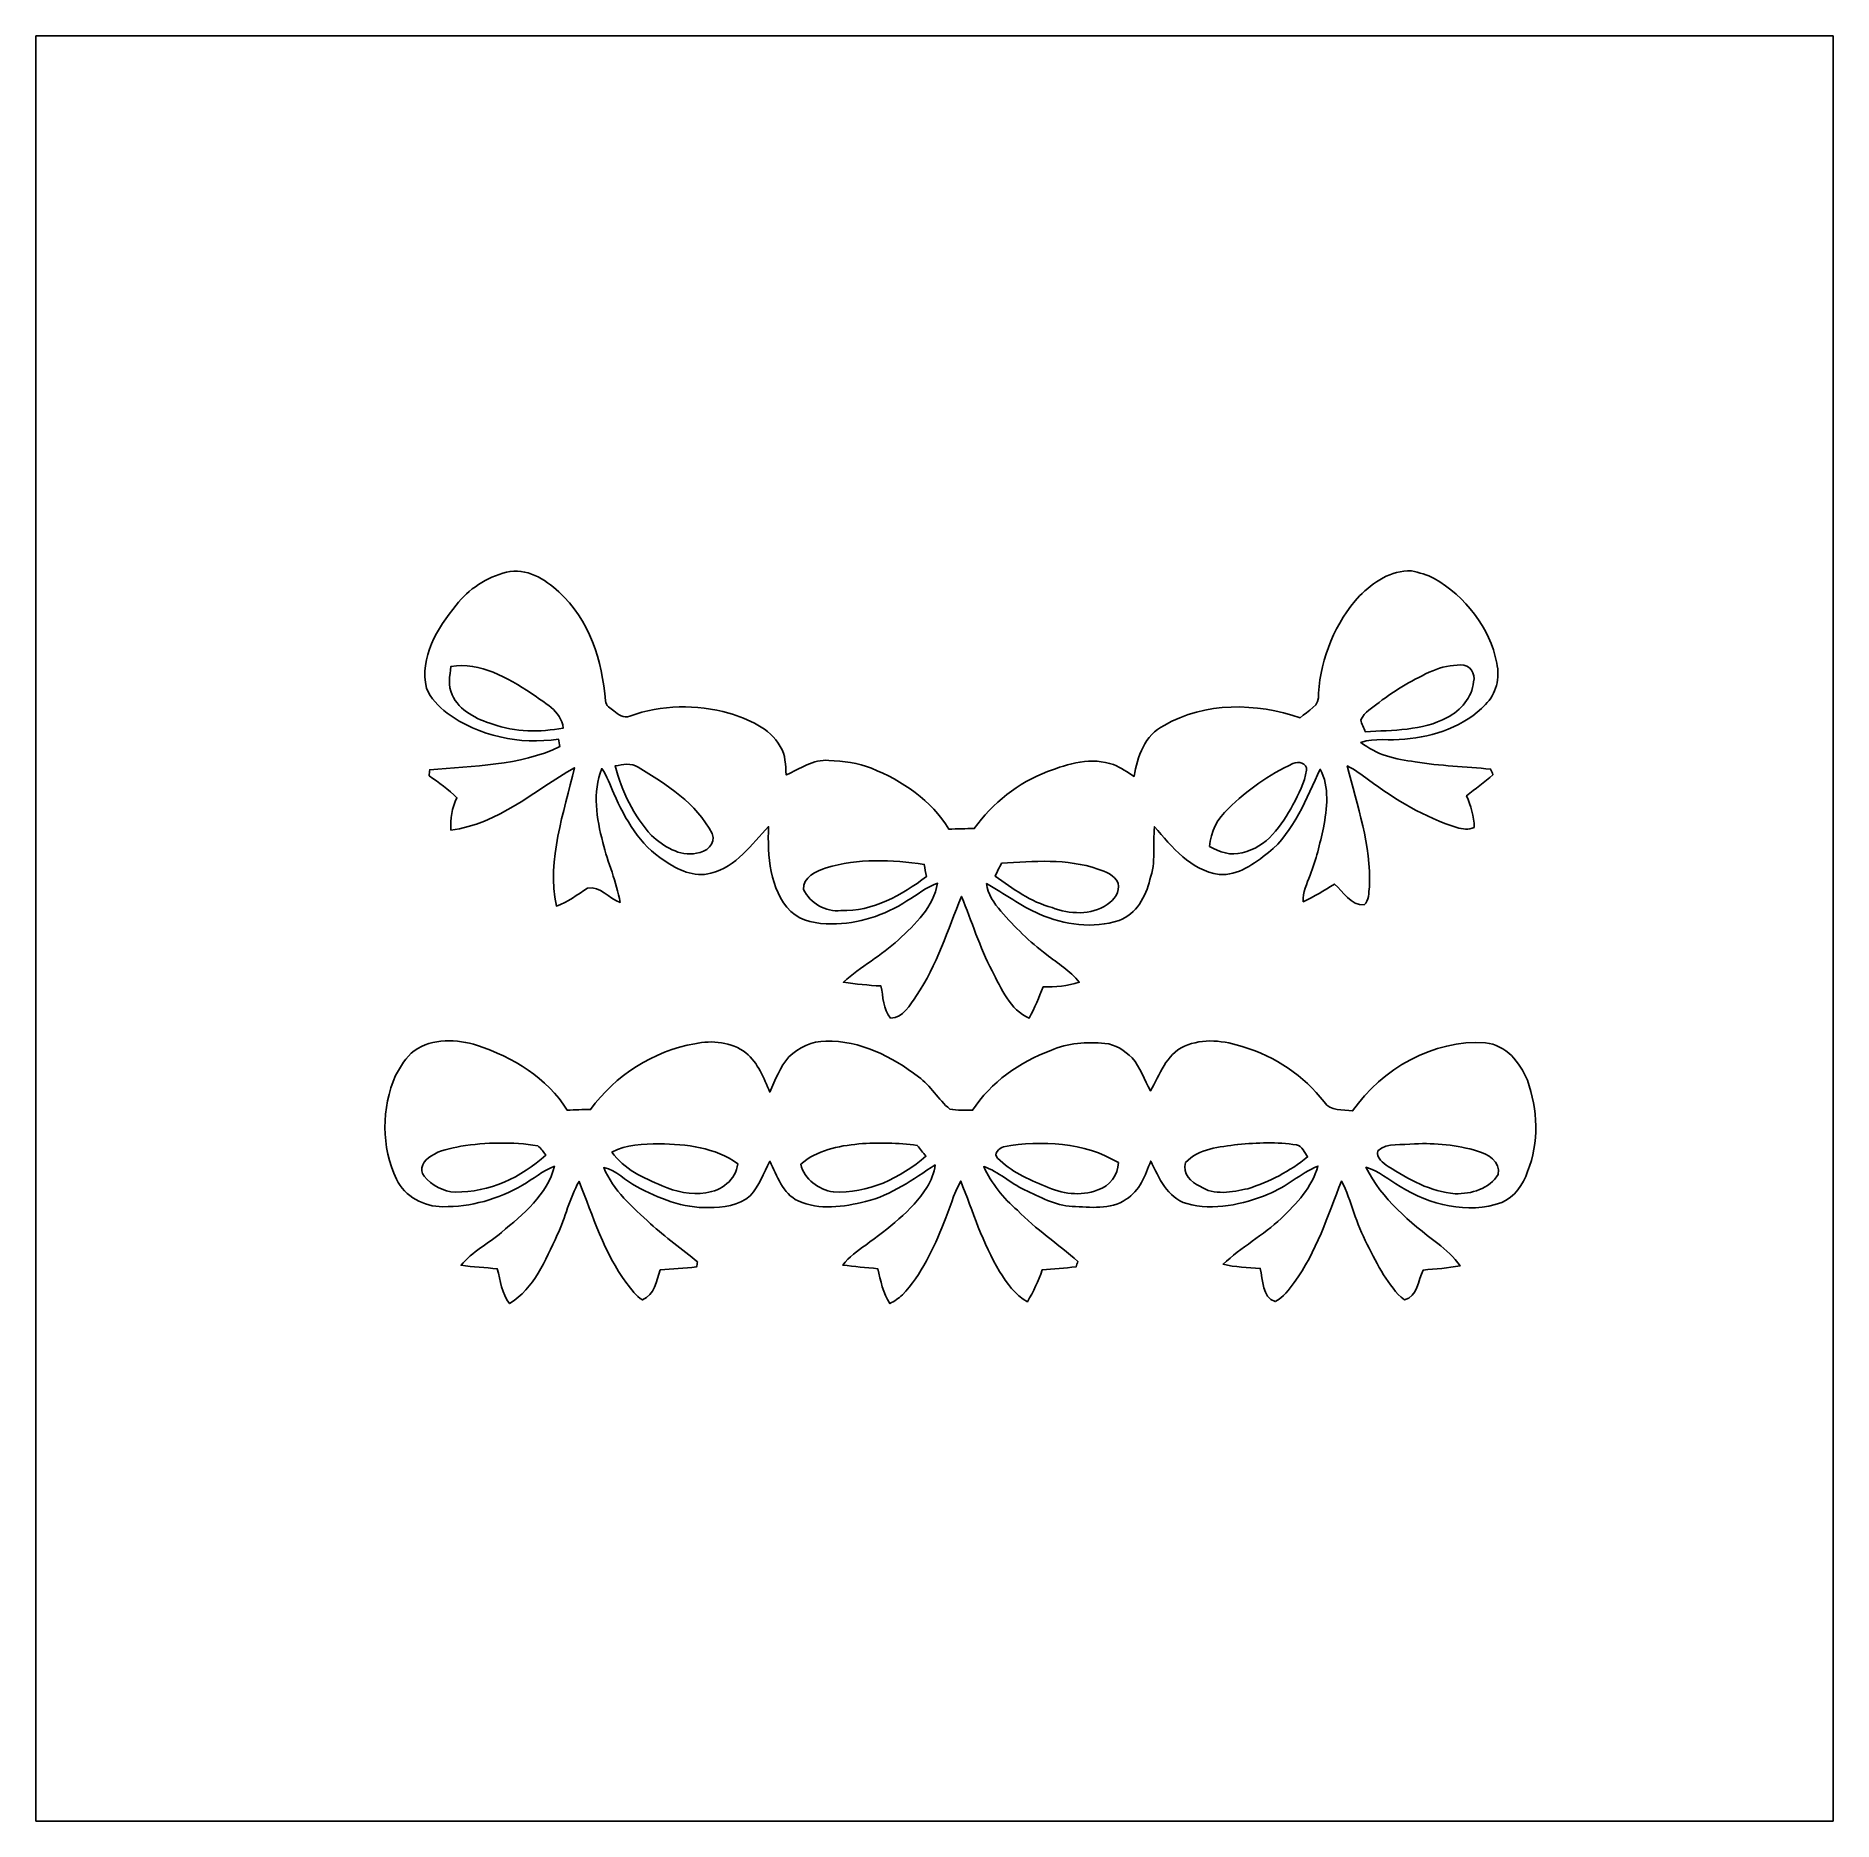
# Model space of a CAD drawing. Header units: centimetres. Extents: x -16.8 to 16.8, y -16.7 to 16.7.
import ezdxf

# ---------------------------------------------------------------- set-up
doc = ezdxf.new("R2010")
doc.units = ezdxf.units.CM
doc.header["$MEASUREMENT"] = 0
doc.layers.add('Layer 1', color=7, linetype='Continuous')

msp = doc.modelspace()

# ---------------------------------------------------------------- linework, layer by layer
at = {"layer": 'Layer 1', "color": 7}
for points, knots in [([(-16.77458, 16.66875), (-16.77458, 16.66875), (16.77458, 16.66875), (16.77458, 16.66875), (16.77458, 16.66875), (16.77458, 16.66875), (16.77458, -16.66875), (16.77458, -16.66875), (16.77458, -16.66875), (16.77458, -16.66875), (-16.77458, -16.66875), (-16.77458, -16.66875), (-16.77458, -16.66875), (-16.77458, -16.66875), (-16.77458, 16.66875), (-16.77458, 16.66875), (-16.77458, 16.66875), (-16.77458, 16.66875), (-16.77458, 16.66875), (-16.77458, 16.66875)], [0, 0, 0, 0, 0.16666667, 0.16666667, 0.16666667, 0.16666667, 0.33333333, 0.33333333, 0.33333333, 0.33333333, 0.5, 0.5, 0.5, 0.5, 0.66666667, 0.66666667, 0.66666667, 0.66666667, 1, 1, 1, 1]), ([(-7.99218, 6.65409), (-8.35907, 6.55532), (-8.70056, 6.34365), (-8.92881, 6.03673), (-8.92881, 6.03673), (-9.28053, 5.61234), (-9.61743, 5.06236), (-9.48267, 4.48628), (-9.48267, 4.48628), (-9.40717, 4.29824), (-9.25689, 4.14655), (-9.10026, 4.02167), (-9.10026, 4.02167), (-8.509, 3.59163), (-7.7403, 3.42547), (-7.02063, 3.5373), (-7.02063, 3.5373), (-7.01216, 3.49038), (-7.0037, 3.44311), (-6.99523, 3.39584), (-6.99523, 3.39584), (-7.753, 3.03318), (-8.60531, 3.03918), (-9.42305, 2.96369), (-9.42305, 2.96369), (-9.42693, 2.92629), (-9.43081, 2.8889), (-9.43434, 2.85115), (-9.43434, 2.85115), (-9.25301, 2.72591), (-9.07344, 2.59609), (-8.91575, 2.44087), (-8.91575, 2.44087), (-9.00853, 2.25319), (-9.04593, 2.04541), (-9.02829, 1.83656), (-9.02829, 1.83656), (-8.14458, 1.95263), (-7.46584, 2.57175), (-6.72324, 3.0032), (-6.72324, 3.0032), (-6.91056, 2.15653), (-7.24429, 1.30069), (-7.05767, 0.41945), (-7.05767, 0.41945), (-6.84424, 0.49248), (-6.66503, 0.63394), (-6.47735, 0.75459), (-6.47735, 0.75459), (-6.23993, 0.79904), (-6.08189, 0.55668), (-5.86987, 0.48648), (-5.86987, 0.48648), (-5.93161, 0.87242), (-6.1027, 1.22873), (-6.19125, 1.60761), (-6.19125, 1.60761), (-6.30802, 2.05423), (-6.38845, 2.54282), (-6.21136, 2.98556), (-6.21136, 2.98556), (-6.10976, 2.84445), (-6.05825, 2.67653), (-5.98488, 2.52024), (-5.98488, 2.52024), (-5.77462, 2.04082), (-5.50016, 1.55893), (-5.0479, 1.27), (-5.0479, 1.27), (-4.79531, 1.09855), (-4.48839, 0.94544), (-4.17442, 1.03188), (-4.17442, 1.03188), (-3.69993, 1.1497), (-3.41806, 1.57515), (-3.09704, 1.90394), (-3.09704, 1.90394), (-3.11961, 1.35925), (-3.08363, 0.73201), (-2.68358, 0.31679), (-2.68358, 0.31679), (-2.48073, 0.13159), (-2.18863, 0.08361), (-1.92264, 0.08855), (-1.92264, 0.08855), (-1.42346, 0.07867), (-0.93169, 0.24659), (-0.5147, 0.51576), (-0.5147, 0.51576), (-0.32456, 0.62548), (-0.15452, 0.77364), (0.05644, 0.84349), (0.05644, 0.84349), (-0.02187, 0.40887), (-0.35736, 0.07479), (-0.67239, -0.2099), (-0.67239, -0.2099), (-0.98813, -0.50835), (-1.38218, -0.70661), (-1.69898, -1.0033), (-1.69898, -1.0033), (-1.46791, -1.03611), (-1.23508, -1.06292), (-1.00154, -1.07244), (-1.00154, -1.07244), (-0.95497, -1.27529), (-0.96449, -1.51024), (-0.82091, -1.6764), (-0.82091, -1.6764), (-0.58385, -1.67499), (-0.45544, -1.42134), (-0.33761, -1.2513), (-0.33761, -1.2513), (0.04904, -0.68721), (0.24624, -0.02822), (0.50236, 0.59831), (0.50236, 0.59831), (0.69709, 0.13617), (0.84279, -0.34678), (1.07562, -0.79304), (1.07562, -0.79304), (1.24883, -1.11407), (1.40441, -1.52471), (1.76918, -1.67358), (1.76918, -1.67358), (1.87043, -1.48484), (1.9498, -1.28552), (2.02918, -1.08691), (2.02918, -1.08691), (2.25672, -1.10525), (2.48426, -1.0668), (2.70228, -1.00295), (2.70228, -1.00295), (2.53718, -0.78846), (2.29658, -0.65405), (2.09091, -0.48436), (2.09091, -0.48436), (1.77694, -0.24906), (1.49542, 0.02646), (1.2379, 0.32138), (1.2379, 0.32138), (1.11795, 0.47519), (0.98531, 0.63712), (0.97331, 0.84032), (0.97331, 0.84032), (1.30528, 0.6537), (1.60831, 0.41416), (1.96286, 0.26811), (1.96286, 0.26811), (2.42499, 0.07056), (2.95981, -0.01094), (3.44523, 0.14993), (3.44523, 0.14993), (3.76873, 0.26494), (3.94829, 0.59796), (4.02131, 0.91475), (4.02131, 0.91475), (4.13844, 1.23366), (4.07494, 1.57092), (4.10527, 1.90041), (4.10527, 1.90041), (4.43159, 1.52294), (4.78402, 1.08338), (5.31319, 1.01036), (5.31319, 1.01036), (5.67196, 0.97543), (5.96794, 1.21955), (6.23782, 1.41746), (6.23782, 1.41746), (6.72077, 1.81928), (6.93667, 2.42605), (7.20161, 2.97533), (7.20161, 2.97533), (7.37729, 2.63807), (7.3279, 2.24155), (7.26122, 1.88136), (7.26122, 1.88136), (7.19314, 1.58291), (7.12611, 1.28129), (7.01181, 0.99624), (7.01181, 0.99624), (6.95678, 0.83573), (6.86647, 0.67486), (6.88305, 0.49918), (6.88305, 0.49918), (7.08484, 0.59443), (7.27498, 0.71226), (7.46548, 0.82832), (7.46548, 0.82832), (7.63376, 0.69674), (7.77275, 0.42192), (8.01829, 0.44203), (8.01829, 0.44203), (8.11671, 0.52246), (8.10542, 0.66746), (8.11777, 0.77858), (8.11777, 0.77858), (8.1601, 1.5554), (7.88494, 2.29341), (7.70431, 3.03565), (7.70431, 3.03565), (7.84895, 2.96827), (7.97525, 2.87055), (8.10331, 2.77636), (8.10331, 2.77636), (8.60566, 2.40277), (9.15282, 2.0768), (9.75113, 1.88383), (9.75113, 1.88383), (9.8552, 1.85808), (9.97479, 1.83691), (10.07463, 1.88807), (10.07463, 1.88807), (10.07569, 2.09479), (10.00972, 2.29023), (9.93175, 2.47826), (9.93175, 2.47826), (10.09932, 2.60562), (10.26407, 2.7372), (10.42529, 2.87267), (10.42529, 2.87267), (10.41082, 2.90759), (10.39671, 2.94217), (10.3826, 2.97674), (10.3826, 2.97674), (9.912, 3.01766), (9.43927, 3.03601), (8.9729, 3.11468), (8.9729, 3.11468), (8.60989, 3.15136), (8.2483, 3.24732), (7.95584, 3.47557), (7.95584, 3.47557), (8.22078, 3.56411), (8.50477, 3.50344), (8.77817, 3.53695), (8.77817, 3.53695), (9.32956, 3.58422), (9.89259, 3.77296), (10.28382, 4.18077), (10.28382, 4.18077), (10.48738, 4.37727), (10.55899, 4.68313), (10.49655, 4.95582), (10.49655, 4.95582), (10.36637, 5.62434), (9.90847, 6.19866), (9.32674, 6.53768), (9.32674, 6.53768), (9.19656, 6.61035), (9.04804, 6.64669), (8.90411, 6.67738), (8.90411, 6.67738), (8.5217, 6.69749), (8.19326, 6.46783), (7.93574, 6.21101), (7.93574, 6.21101), (7.48171, 5.71641), (7.21325, 5.06095), (7.16809, 4.39244), (7.16809, 4.39244), (7.21148, 4.15219), (6.96524, 4.06929), (6.82837, 3.93594), (6.82837, 3.93594), (6.00816, 4.21217), (5.05107, 4.24074), (4.2866, 3.79024), (4.2866, 3.79024), (3.92783, 3.61738), (3.78319, 3.20957), (3.7271, 2.84092), (3.7271, 2.84092), (3.6008, 2.91712), (3.48192, 3.00814), (3.34363, 3.05964), (3.34363, 3.05964), (2.93899, 3.20781), (2.49379, 3.07904), (2.11067, 2.93053), (2.11067, 2.93053), (1.56034, 2.72274), (1.08409, 2.3435), (0.74119, 1.86655), (0.74119, 1.86655), (0.58314, 1.86478), (0.4251, 1.8602), (0.26741, 1.85526), (0.26741, 1.85526), (-0.0575, 2.39289), (-0.60078, 2.76225), (-1.17546, 2.99226), (-1.17546, 2.99226), (-1.42663, 3.09774), (-1.70286, 3.12561), (-1.97203, 3.13796), (-1.97203, 3.13796), (-2.26766, 3.16548), (-2.51143, 2.97921), (-2.76789, 2.86808), (-2.76789, 2.86808), (-2.78553, 3.04906), (-2.77495, 3.24238), (-2.88078, 3.40042), (-2.88078, 3.40042), (-3.0734, 3.75003), (-3.47945, 3.90596), (-3.83752, 4.02414), (-3.83752, 4.02414), (-4.44218, 4.19065), (-5.09905, 4.18077), (-5.69031, 3.96663), (-5.69031, 3.96663), (-5.80249, 3.91372), (-5.90303, 4.00121), (-5.98911, 4.06224), (-5.98911, 4.06224), (-6.05049, 4.11409), (-6.13869, 4.16172), (-6.14257, 4.25203), (-6.14257, 4.25203), (-6.19936, 4.99463), (-6.44666, 5.77286), (-7.01358, 6.28579), (-7.01358, 6.28579), (-7.27146, 6.52815), (-7.62353, 6.74194), (-7.99218, 6.65409), (-7.99218, 6.65409), (-7.99218, 6.65409), (-7.99218, 6.65409), (-7.99218, 6.65409)], [0, 0, 0, 0, 0.01190476, 0.01190476, 0.01190476, 0.01190476, 0.02380952, 0.02380952, 0.02380952, 0.02380952, 0.03571429, 0.03571429, 0.03571429, 0.03571429, 0.04761905, 0.04761905, 0.04761905, 0.04761905, 0.05952381, 0.05952381, 0.05952381, 0.05952381, 0.07142857, 0.07142857, 0.07142857, 0.07142857, 0.08333333, 0.08333333, 0.08333333, 0.08333333, 0.0952381, 0.0952381, 0.0952381, 0.0952381, 0.10714286, 0.10714286, 0.10714286, 0.10714286, 0.11904762, 0.11904762, 0.11904762, 0.11904762, 0.13095238, 0.13095238, 0.13095238, 0.13095238, 0.14285714, 0.14285714, 0.14285714, 0.14285714, 0.1547619, 0.1547619, 0.1547619, 0.1547619, 0.16666667, 0.16666667, 0.16666667, 0.16666667, 0.17857143, 0.17857143, 0.17857143, 0.17857143, 0.19047619, 0.19047619, 0.19047619, 0.19047619, 0.20238095, 0.20238095, 0.20238095, 0.20238095, 0.21428571, 0.21428571, 0.21428571, 0.21428571, 0.22619048, 0.22619048, 0.22619048, 0.22619048, 0.23809524, 0.23809524, 0.23809524, 0.23809524, 0.25, 0.25, 0.25, 0.25, 0.26190476, 0.26190476, 0.26190476, 0.26190476, 0.27380952, 0.27380952, 0.27380952, 0.27380952, 0.28571429, 0.28571429, 0.28571429, 0.28571429, 0.29761905, 0.29761905, 0.29761905, 0.29761905, 0.30952381, 0.30952381, 0.30952381, 0.30952381, 0.32142857, 0.32142857, 0.32142857, 0.32142857, 0.33333333, 0.33333333, 0.33333333, 0.33333333, 0.3452381, 0.3452381, 0.3452381, 0.3452381, 0.35714286, 0.35714286, 0.35714286, 0.35714286, 0.36904762, 0.36904762, 0.36904762, 0.36904762, 0.38095238, 0.38095238, 0.38095238, 0.38095238, 0.39285714, 0.39285714, 0.39285714, 0.39285714, 0.4047619, 0.4047619, 0.4047619, 0.4047619, 0.41666667, 0.41666667, 0.41666667, 0.41666667, 0.42857143, 0.42857143, 0.42857143, 0.42857143, 0.44047619, 0.44047619, 0.44047619, 0.44047619, 0.45238095, 0.45238095, 0.45238095, 0.45238095, 0.46428571, 0.46428571, 0.46428571, 0.46428571, 0.47619048, 0.47619048, 0.47619048, 0.47619048, 0.48809524, 0.48809524, 0.48809524, 0.48809524, 0.5, 0.5, 0.5, 0.5, 0.51190476, 0.51190476, 0.51190476, 0.51190476, 0.52380952, 0.52380952, 0.52380952, 0.52380952, 0.53571429, 0.53571429, 0.53571429, 0.53571429, 0.54761905, 0.54761905, 0.54761905, 0.54761905, 0.55952381, 0.55952381, 0.55952381, 0.55952381, 0.57142857, 0.57142857, 0.57142857, 0.57142857, 0.58333333, 0.58333333, 0.58333333, 0.58333333, 0.5952381, 0.5952381, 0.5952381, 0.5952381, 0.60714286, 0.60714286, 0.60714286, 0.60714286, 0.61904762, 0.61904762, 0.61904762, 0.61904762, 0.63095238, 0.63095238, 0.63095238, 0.63095238, 0.64285714, 0.64285714, 0.64285714, 0.64285714, 0.6547619, 0.6547619, 0.6547619, 0.6547619, 0.66666667, 0.66666667, 0.66666667, 0.66666667, 0.67857143, 0.67857143, 0.67857143, 0.67857143, 0.69047619, 0.69047619, 0.69047619, 0.69047619, 0.70238095, 0.70238095, 0.70238095, 0.70238095, 0.71428571, 0.71428571, 0.71428571, 0.71428571, 0.72619048, 0.72619048, 0.72619048, 0.72619048, 0.73809524, 0.73809524, 0.73809524, 0.73809524, 0.75, 0.75, 0.75, 0.75, 0.76190476, 0.76190476, 0.76190476, 0.76190476, 0.77380952, 0.77380952, 0.77380952, 0.77380952, 0.78571429, 0.78571429, 0.78571429, 0.78571429, 0.79761905, 0.79761905, 0.79761905, 0.79761905, 0.80952381, 0.80952381, 0.80952381, 0.80952381, 0.82142857, 0.82142857, 0.82142857, 0.82142857, 0.83333333, 0.83333333, 0.83333333, 0.83333333, 0.8452381, 0.8452381, 0.8452381, 0.8452381, 0.85714286, 0.85714286, 0.85714286, 0.85714286, 0.86904762, 0.86904762, 0.86904762, 0.86904762, 0.88095238, 0.88095238, 0.88095238, 0.88095238, 0.89285714, 0.89285714, 0.89285714, 0.89285714, 0.9047619, 0.9047619, 0.9047619, 0.9047619, 0.91666667, 0.91666667, 0.91666667, 0.91666667, 0.92857143, 0.92857143, 0.92857143, 0.92857143, 0.94047619, 0.94047619, 0.94047619, 0.94047619, 0.95238095, 0.95238095, 0.95238095, 0.95238095, 0.96428571, 0.96428571, 0.96428571, 0.96428571, 0.97619048, 0.97619048, 0.97619048, 0.97619048, 1, 1, 1, 1]), ([(-9.02758, 4.89303), (-8.47302, 4.98404), (-7.97419, 4.68171), (-7.53039, 4.3942), (-7.53039, 4.3942), (-7.29439, 4.22063), (-6.97265, 4.07176), (-6.92997, 3.74297), (-6.92997, 3.74297), (-7.36635, 3.6643), (-7.82708, 3.66077), (-8.24794, 3.81635), (-8.24794, 3.81635), (-8.54569, 3.91054), (-8.87413, 4.06365), (-9.00571, 4.36668), (-9.00571, 4.36668), (-9.08262, 4.53214), (-9.05087, 4.71911), (-9.02758, 4.89303)], [0, 0, 0, 0, 0.16666667, 0.16666667, 0.16666667, 0.16666667, 0.33333333, 0.33333333, 0.33333333, 0.33333333, 0.5, 0.5, 0.5, 0.5, 0.66666667, 0.66666667, 0.66666667, 0.66666667, 1, 1, 1, 1]), ([(9.30099, 4.81471), (9.46609, 4.88562), (9.64706, 4.91561), (9.82592, 4.92337), (9.82592, 4.92337), (9.98714, 4.93783), (10.11308, 4.75721), (10.0644, 4.60446), (10.0644, 4.60446), (10.03547, 4.31659), (9.82416, 4.06859), (9.57192, 3.93982), (9.57192, 3.93982), (9.10343, 3.68794), (8.55662, 3.70875), (8.04263, 3.67242), (8.04263, 3.67242), (8.01088, 3.74509), (7.97384, 3.81706), (7.96008, 3.89537), (7.96008, 3.89537), (8.02393, 4.04636), (8.18374, 4.12291), (8.30227, 4.22346), (8.30227, 4.22346), (8.60848, 4.46193), (8.94786, 4.6549), (9.30099, 4.81471)], [0, 0, 0, 0, 0.125, 0.125, 0.125, 0.125, 0.25, 0.25, 0.25, 0.25, 0.375, 0.375, 0.375, 0.375, 0.5, 0.5, 0.5, 0.5, 0.625, 0.625, 0.625, 0.625, 0.75, 0.75, 0.75, 0.75, 1, 1, 1, 1]), ([(-5.9623, 3.03848), (-5.81836, 3.0547), (-5.65961, 3.10586), (-5.53297, 3.01096), (-5.53297, 3.01096), (-5.00521, 2.68887), (-4.44112, 2.3428), (-4.15184, 1.77165), (-4.15184, 1.77165), (-4.06506, 1.58221), (-4.27073, 1.41676), (-4.44218, 1.40758), (-4.44218, 1.40758), (-4.76285, 1.3335), (-5.05566, 1.54093), (-5.28355, 1.73708), (-5.28355, 1.73708), (-5.61411, 2.10432), (-5.83812, 2.56152), (-5.9623, 3.03848)], [0, 0, 0, 0, 0.16666667, 0.16666667, 0.16666667, 0.16666667, 0.33333333, 0.33333333, 0.33333333, 0.33333333, 0.5, 0.5, 0.5, 0.5, 0.66666667, 0.66666667, 0.66666667, 0.66666667, 1, 1, 1, 1]), ([(6.69219, 3.07904), (6.78921, 3.13161), (6.95889, 3.08751), (6.94443, 2.95522), (6.94443, 2.95522), (6.90845, 2.7245), (6.79838, 2.51213), (6.69149, 2.30717), (6.69149, 2.30717), (6.48018, 1.92828), (6.20113, 1.51165), (5.74463, 1.41605), (5.74463, 1.41605), (5.53014, 1.34973), (5.32165, 1.43298), (5.13574, 1.53176), (5.13574, 1.53176), (5.15338, 1.80305), (5.28637, 2.05846), (5.48569, 2.23979), (5.48569, 2.23979), (5.83741, 2.58445), (6.24311, 2.87584), (6.69219, 3.07904)], [0, 0, 0, 0, 0.14285714, 0.14285714, 0.14285714, 0.14285714, 0.28571429, 0.28571429, 0.28571429, 0.28571429, 0.42857143, 0.42857143, 0.42857143, 0.42857143, 0.57142857, 0.57142857, 0.57142857, 0.57142857, 0.71428571, 0.71428571, 0.71428571, 0.71428571, 1, 1, 1, 1]), ([(-2.02036, 1.13348), (-1.43016, 1.30916), (-0.79551, 1.29117), (-0.19262, 1.19556), (-0.19262, 1.19556), (-0.17851, 1.12077), (-0.16404, 1.04563), (-0.15028, 0.97049), (-0.15028, 0.97049), (-0.61031, 0.62583), (-1.15253, 0.31256), (-1.7466, 0.33408), (-1.7466, 0.33408), (-2.03165, 0.30268), (-2.32375, 0.47378), (-2.44546, 0.72954), (-2.44546, 0.72954), (-2.4638, 0.95179), (-2.20028, 1.07879), (-2.02036, 1.13348)], [0, 0, 0, 0, 0.16666667, 0.16666667, 0.16666667, 0.16666667, 0.33333333, 0.33333333, 0.33333333, 0.33333333, 0.5, 0.5, 0.5, 0.5, 0.66666667, 0.66666667, 0.66666667, 0.66666667, 1, 1, 1, 1]), ([(1.25236, 1.22026), (1.85067, 1.25307), (2.47368, 1.31269), (3.05047, 1.10913), (3.05047, 1.10913), (3.19687, 1.06751), (3.35703, 0.99483), (3.42583, 0.84914), (3.42583, 0.84914), (3.47063, 0.6798), (3.35562, 0.53234), (3.22157, 0.45014), (3.22157, 0.45014), (2.92417, 0.23989), (2.51989, 0.26811), (2.19357, 0.39053), (2.19357, 0.39053), (1.79705, 0.49848), (1.45838, 0.73978), (1.13242, 0.98037), (1.13242, 0.98037), (1.17087, 1.06116), (1.21144, 1.14053), (1.25236, 1.22026)], [0, 0, 0, 0, 0.14285714, 0.14285714, 0.14285714, 0.14285714, 0.28571429, 0.28571429, 0.28571429, 0.28571429, 0.42857143, 0.42857143, 0.42857143, 0.42857143, 0.57142857, 0.57142857, 0.57142857, 0.57142857, 0.71428571, 0.71428571, 0.71428571, 0.71428571, 1, 1, 1, 1]), ([(-9.71233, -2.28424), (-9.86684, -2.40312), (-9.96915, -2.57598), (-10.06228, -2.74461), (-10.06228, -2.74461), (-10.3184, -3.35139), (-10.33639, -4.08376), (-10.04217, -4.68207), (-10.04217, -4.68207), (-9.88871, -5.00909), (-9.53241, -5.19677), (-9.17857, -5.19501), (-9.17857, -5.19501), (-8.65964, -5.20312), (-8.14211, -5.05601), (-7.69408, -4.79566), (-7.69408, -4.79566), (-7.493, -4.67854), (-7.31379, -4.52261), (-7.09471, -4.43865), (-7.09471, -4.43865), (-7.22418, -4.97134), (-7.68244, -5.3407), (-8.0839, -5.67443), (-8.0839, -5.67443), (-8.3252, -5.89033), (-8.63388, -6.03109), (-8.83673, -6.28862), (-8.83673, -6.28862), (-8.61342, -6.32319), (-8.38764, -6.33307), (-8.16257, -6.35388), (-8.16257, -6.35388), (-8.10401, -6.57507), (-8.08108, -6.82061), (-7.93186, -7.00511), (-7.93186, -7.00511), (-7.47289, -6.71759), (-7.26087, -6.19619), (-7.04321, -5.72382), (-7.04321, -5.72382), (-6.88728, -5.39856), (-6.81778, -5.03449), (-6.63504, -4.72264), (-6.63504, -4.72264), (-6.37575, -5.37245), (-6.17185, -6.05825), (-5.7464, -6.62693), (-5.7464, -6.62693), (-5.65432, -6.73382), (-5.57918, -6.86788), (-5.45042, -6.93667), (-5.45042, -6.93667), (-5.23311, -6.84001), (-5.18442, -6.57754), (-5.12128, -6.37575), (-5.12128, -6.37575), (-4.89585, -6.35988), (-4.66972, -6.34471), (-4.445, -6.31966), (-4.445, -6.31966), (-4.43936, -6.29603), (-4.42807, -6.24946), (-4.42242, -6.22618), (-4.42242, -6.22618), (-4.71699, -5.98981), (-5.01968, -5.76368), (-5.3026, -5.51356), (-5.3026, -5.51356), (-5.63421, -5.20136), (-5.99793, -4.89832), (-6.17573, -4.46476), (-6.17573, -4.46476), (-5.93408, -4.50638), (-5.77427, -4.71487), (-5.5626, -4.82036), (-5.5626, -4.82036), (-5.14703, -5.03731), (-4.69547, -5.2324), (-4.21534, -5.20841), (-4.21534, -5.20841), (-3.94688, -5.21899), (-3.65231, -5.16925), (-3.44135, -4.99075), (-3.44135, -4.99075), (-3.26602, -4.81189), (-3.19617, -4.56036), (-3.07128, -4.34799), (-3.07128, -4.34799), (-2.93758, -4.61574), (-2.83845, -4.95018), (-2.546, -5.08564), (-2.546, -5.08564), (-2.15265, -5.2645), (-1.69298, -5.20206), (-1.28764, -5.09764), (-1.28764, -5.09764), (-0.80398, -4.98299), (-0.39864, -4.6796), (0.01199, -4.41537), (0.01199, -4.41537), (-0.00388, -4.56565), (-0.06103, -4.70817), (-0.14111, -4.83517), (-0.14111, -4.83517), (-0.43004, -5.28038), (-0.8636, -5.60035), (-1.28376, -5.91185), (-1.28376, -5.91185), (-1.43545, -6.02544), (-1.6002, -6.12951), (-1.71274, -6.28544), (-1.71274, -6.28544), (-1.49578, -6.31543), (-1.27776, -6.33271), (-1.05939, -6.35353), (-1.05939, -6.35353), (-1.00683, -6.5786), (-0.96097, -6.80967), (-0.83114, -7.00546), (-0.83114, -7.00546), (-0.75071, -6.95678), (-0.66781, -6.90951), (-0.59937, -6.84354), (-0.59937, -6.84354), (-0.23918, -6.46254), (-0.01976, -5.97923), (0.17357, -5.49875), (0.17357, -5.49875), (0.28328, -5.23946), (0.35066, -4.96252), (0.49001, -4.71629), (0.49001, -4.71629), (0.71473, -5.28567), (0.89853, -5.87693), (1.21567, -6.40433), (1.21567, -6.40433), (1.34902, -6.62411), (1.50812, -6.84248), (1.73567, -6.97195), (1.73567, -6.97195), (1.84256, -6.78074), (1.94345, -6.58495), (2.00978, -6.3754), (2.00978, -6.3754), (2.22109, -6.35741), (2.43311, -6.34224), (2.64407, -6.3186), (2.64407, -6.3186), (2.65218, -6.29391), (2.66806, -6.24417), (2.67617, -6.21947), (2.67617, -6.21947), (2.30681, -5.89174), (1.89406, -5.61587), (1.54658, -5.26309), (1.54658, -5.26309), (1.28552, -5.03626), (1.0608, -4.7625), (0.91899, -4.44535), (0.91899, -4.44535), (1.20015, -4.53813), (1.41146, -4.75827), (1.67993, -4.87786), (1.67993, -4.87786), (1.96356, -5.01403), (2.24966, -5.17313), (2.5714, -5.18971), (2.5714, -5.18971), (2.90654, -5.20524), (3.28189, -5.2578), (3.57752, -5.05777), (3.57752, -5.05777), (3.83152, -4.90502), (3.93418, -4.60551), (4.03684, -4.34375), (4.03684, -4.34375), (4.18641, -4.65772), (4.34657, -5.02638), (4.70782, -5.13821), (4.70782, -5.13821), (5.21511, -5.27368), (5.75486, -5.1562), (6.23041, -4.96006), (6.23041, -4.96006), (6.56378, -4.83023), (6.82837, -4.57482), (7.15716, -4.43689), (7.15716, -4.43689), (7.04991, -4.832), (6.76099, -5.13927), (6.471, -5.41267), (6.471, -5.41267), (6.13763, -5.73193), (5.72276, -5.95277), (5.38762, -6.26851), (5.38762, -6.26851), (5.61305, -6.32848), (5.84835, -6.32636), (6.07977, -6.34894), (6.07977, -6.34894), (6.13833, -6.55814), (6.10764, -6.8901), (6.36199, -6.96701), (6.36199, -6.96701), (6.51369, -6.88869), (6.61529, -6.74335), (6.71407, -6.61), (6.71407, -6.61), (7.13281, -6.04414), (7.33884, -5.36328), (7.59742, -4.71805), (7.59742, -4.71805), (7.70396, -4.89973), (7.75547, -5.10505), (7.82814, -5.30154), (7.82814, -5.30154), (7.96502, -5.71218), (8.16681, -6.09706), (8.38517, -6.46959), (8.38517, -6.46959), (8.5023, -6.63116), (8.60425, -6.81849), (8.77217, -6.93455), (8.77217, -6.93455), (9.01559, -6.87458), (9.02899, -6.56802), (9.1246, -6.37752), (9.1246, -6.37752), (9.35426, -6.35882), (9.58497, -6.34083), (9.81251, -6.30026), (9.81251, -6.30026), (9.6968, -6.13869), (9.55181, -6.0004), (9.39341, -5.88151), (9.39341, -5.88151), (8.87554, -5.48605), (8.35096, -5.05601), (8.05462, -4.46017), (8.05462, -4.46017), (8.29134, -4.52755), (8.48184, -4.69547), (8.69174, -4.81718), (8.69174, -4.81718), (9.25019, -5.16643), (9.94727, -5.34035), (10.58898, -5.11881), (10.58898, -5.11881), (10.82675, -5.01015), (10.99361, -4.78472), (11.07228, -4.5399), (11.07228, -4.5399), (11.28748, -3.99591), (11.26384, -3.37961), (11.0677, -2.83422), (11.0677, -2.83422), (10.93152, -2.49943), (10.66906, -2.17382), (10.28453, -2.13431), (10.28453, -2.13431), (9.30769, -2.06975), (8.35695, -2.61796), (7.80486, -3.40572), (7.80486, -3.40572), (7.62247, -3.37538), (7.39069, -3.41701), (7.27498, -3.23921), (7.27498, -3.23921), (6.8961, -2.74849), (6.35917, -2.38689), (5.76509, -2.21227), (5.76509, -2.21227), (5.41549, -2.08986), (5.01086, -2.04541), (4.66443, -2.19781), (4.66443, -2.19781), (4.32047, -2.35232), (4.20687, -2.73403), (4.02943, -3.03213), (4.02943, -3.03213), (3.9183, -2.8254), (3.84492, -2.59503), (3.68794, -2.41582), (3.68794, -2.41582), (3.5493, -2.28071), (3.38138, -2.16359), (3.18241, -2.14489), (3.18241, -2.14489), (2.84233, -2.11808), (2.48603, -2.13678), (2.16994, -2.27683), (2.16994, -2.27683), (1.58574, -2.49167), (1.05516, -2.8702), (0.7112, -3.39478), (0.7112, -3.39478), (0.57044, -3.38208), (0.42545, -3.40501), (0.28716, -3.37185), (0.28716, -3.37185), (0.06667, -3.19793), (-0.06597, -2.93229), (-0.30092, -2.77072), (-0.30092, -2.77072), (-0.79128, -2.39113), (-1.39206, -2.08809), (-2.02741, -2.10502), (-2.02741, -2.10502), (-2.28847, -2.09515), (-2.53153, -2.22426), (-2.71921, -2.39536), (-2.71921, -2.39536), (-2.88502, -2.58621), (-2.9718, -2.82893), (-3.07446, -3.05611), (-3.07446, -3.05611), (-3.18488, -2.79047), (-3.29318, -2.51284), (-3.52002, -2.32093), (-3.52002, -2.32093), (-3.78954, -2.1209), (-4.15325, -2.08033), (-4.47463, -2.153), (-4.47463, -2.153), (-5.25216, -2.28635), (-5.95912, -2.74461), (-6.42161, -3.38173), (-6.42161, -3.38173), (-6.56696, -3.38173), (-6.71195, -3.38526), (-6.85694, -3.39337), (-6.85694, -3.39337), (-7.2323, -2.79153), (-7.87188, -2.40312), (-8.53228, -2.18405), (-8.53228, -2.18405), (-8.91505, -2.06269), (-9.37119, -2.04117), (-9.71233, -2.28424)], [0, 0, 0, 0, 0.01162791, 0.01162791, 0.01162791, 0.01162791, 0.02325581, 0.02325581, 0.02325581, 0.02325581, 0.03488372, 0.03488372, 0.03488372, 0.03488372, 0.04651163, 0.04651163, 0.04651163, 0.04651163, 0.05813953, 0.05813953, 0.05813953, 0.05813953, 0.06976744, 0.06976744, 0.06976744, 0.06976744, 0.08139535, 0.08139535, 0.08139535, 0.08139535, 0.09302326, 0.09302326, 0.09302326, 0.09302326, 0.10465116, 0.10465116, 0.10465116, 0.10465116, 0.11627907, 0.11627907, 0.11627907, 0.11627907, 0.12790698, 0.12790698, 0.12790698, 0.12790698, 0.13953488, 0.13953488, 0.13953488, 0.13953488, 0.15116279, 0.15116279, 0.15116279, 0.15116279, 0.1627907, 0.1627907, 0.1627907, 0.1627907, 0.1744186, 0.1744186, 0.1744186, 0.1744186, 0.18604651, 0.18604651, 0.18604651, 0.18604651, 0.19767442, 0.19767442, 0.19767442, 0.19767442, 0.20930233, 0.20930233, 0.20930233, 0.20930233, 0.22093023, 0.22093023, 0.22093023, 0.22093023, 0.23255814, 0.23255814, 0.23255814, 0.23255814, 0.24418605, 0.24418605, 0.24418605, 0.24418605, 0.25581395, 0.25581395, 0.25581395, 0.25581395, 0.26744186, 0.26744186, 0.26744186, 0.26744186, 0.27906977, 0.27906977, 0.27906977, 0.27906977, 0.29069767, 0.29069767, 0.29069767, 0.29069767, 0.30232558, 0.30232558, 0.30232558, 0.30232558, 0.31395349, 0.31395349, 0.31395349, 0.31395349, 0.3255814, 0.3255814, 0.3255814, 0.3255814, 0.3372093, 0.3372093, 0.3372093, 0.3372093, 0.34883721, 0.34883721, 0.34883721, 0.34883721, 0.36046512, 0.36046512, 0.36046512, 0.36046512, 0.37209302, 0.37209302, 0.37209302, 0.37209302, 0.38372093, 0.38372093, 0.38372093, 0.38372093, 0.39534884, 0.39534884, 0.39534884, 0.39534884, 0.40697674, 0.40697674, 0.40697674, 0.40697674, 0.41860465, 0.41860465, 0.41860465, 0.41860465, 0.43023256, 0.43023256, 0.43023256, 0.43023256, 0.44186047, 0.44186047, 0.44186047, 0.44186047, 0.45348837, 0.45348837, 0.45348837, 0.45348837, 0.46511628, 0.46511628, 0.46511628, 0.46511628, 0.47674419, 0.47674419, 0.47674419, 0.47674419, 0.48837209, 0.48837209, 0.48837209, 0.48837209, 0.5, 0.5, 0.5, 0.5, 0.51162791, 0.51162791, 0.51162791, 0.51162791, 0.52325581, 0.52325581, 0.52325581, 0.52325581, 0.53488372, 0.53488372, 0.53488372, 0.53488372, 0.54651163, 0.54651163, 0.54651163, 0.54651163, 0.55813953, 0.55813953, 0.55813953, 0.55813953, 0.56976744, 0.56976744, 0.56976744, 0.56976744, 0.58139535, 0.58139535, 0.58139535, 0.58139535, 0.59302326, 0.59302326, 0.59302326, 0.59302326, 0.60465116, 0.60465116, 0.60465116, 0.60465116, 0.61627907, 0.61627907, 0.61627907, 0.61627907, 0.62790698, 0.62790698, 0.62790698, 0.62790698, 0.63953488, 0.63953488, 0.63953488, 0.63953488, 0.65116279, 0.65116279, 0.65116279, 0.65116279, 0.6627907, 0.6627907, 0.6627907, 0.6627907, 0.6744186, 0.6744186, 0.6744186, 0.6744186, 0.68604651, 0.68604651, 0.68604651, 0.68604651, 0.69767442, 0.69767442, 0.69767442, 0.69767442, 0.70930233, 0.70930233, 0.70930233, 0.70930233, 0.72093023, 0.72093023, 0.72093023, 0.72093023, 0.73255814, 0.73255814, 0.73255814, 0.73255814, 0.74418605, 0.74418605, 0.74418605, 0.74418605, 0.75581395, 0.75581395, 0.75581395, 0.75581395, 0.76744186, 0.76744186, 0.76744186, 0.76744186, 0.77906977, 0.77906977, 0.77906977, 0.77906977, 0.79069767, 0.79069767, 0.79069767, 0.79069767, 0.80232558, 0.80232558, 0.80232558, 0.80232558, 0.81395349, 0.81395349, 0.81395349, 0.81395349, 0.8255814, 0.8255814, 0.8255814, 0.8255814, 0.8372093, 0.8372093, 0.8372093, 0.8372093, 0.84883721, 0.84883721, 0.84883721, 0.84883721, 0.86046512, 0.86046512, 0.86046512, 0.86046512, 0.87209302, 0.87209302, 0.87209302, 0.87209302, 0.88372093, 0.88372093, 0.88372093, 0.88372093, 0.89534884, 0.89534884, 0.89534884, 0.89534884, 0.90697674, 0.90697674, 0.90697674, 0.90697674, 0.91860465, 0.91860465, 0.91860465, 0.91860465, 0.93023256, 0.93023256, 0.93023256, 0.93023256, 0.94186047, 0.94186047, 0.94186047, 0.94186047, 0.95348837, 0.95348837, 0.95348837, 0.95348837, 0.96511628, 0.96511628, 0.96511628, 0.96511628, 0.97674419, 0.97674419, 0.97674419, 0.97674419, 1, 1, 1, 1]), ([(-8.84308, -4.06682), (-8.36859, -3.9945), (-7.88176, -3.98039), (-7.40763, -4.05871), (-7.40763, -4.05871), (-7.34624, -4.10598), (-7.3025, -4.17089), (-7.25452, -4.23051), (-7.25452, -4.23051), (-7.71454, -4.64644), (-8.31356, -4.93324), (-8.94362, -4.92196), (-8.94362, -4.92196), (-9.17222, -4.91807), (-9.38036, -4.79107), (-9.52959, -4.62527), (-9.52959, -4.62527), (-9.63083, -4.50144), (-9.53276, -4.30918), (-9.39976, -4.25379), (-9.39976, -4.25379), (-9.23784, -4.13385), (-9.03393, -4.10845), (-8.84308, -4.06682)], [0, 0, 0, 0, 0.14285714, 0.14285714, 0.14285714, 0.14285714, 0.28571429, 0.28571429, 0.28571429, 0.28571429, 0.42857143, 0.42857143, 0.42857143, 0.42857143, 0.57142857, 0.57142857, 0.57142857, 0.57142857, 0.71428571, 0.71428571, 0.71428571, 0.71428571, 1, 1, 1, 1]), ([(-6.02262, -4.17654), (-5.75451, -4.02449), (-5.43772, -4.02872), (-5.13786, -4.0199), (-5.13786, -4.0199), (-4.63233, -4.03049), (-4.09258, -4.08587), (-3.67277, -4.39455), (-3.67277, -4.39455), (-3.70417, -4.69759), (-3.98463, -4.89797), (-4.26685, -4.93501), (-4.26685, -4.93501), (-4.54589, -4.98263), (-4.83023, -4.9149), (-5.086, -4.80448), (-5.086, -4.80448), (-5.43137, -4.65949), (-5.80073, -4.49298), (-6.02262, -4.17654)], [0, 0, 0, 0, 0.16666667, 0.16666667, 0.16666667, 0.16666667, 0.33333333, 0.33333333, 0.33333333, 0.33333333, 0.5, 0.5, 0.5, 0.5, 0.66666667, 0.66666667, 0.66666667, 0.66666667, 1, 1, 1, 1]), ([(-1.41323, -4.02308), (-1.04951, -3.99486), (-0.68298, -4.00191), (-0.32103, -4.04989), (-0.32103, -4.04989), (-0.26917, -4.11868), (-0.21484, -4.18536), (-0.1591, -4.25168), (-0.1591, -4.25168), (-0.63712, -4.65914), (-1.24425, -4.9597), (-1.88666, -4.92019), (-1.88666, -4.92019), (-2.16429, -4.87786), (-2.42746, -4.68418), (-2.49802, -4.40302), (-2.49802, -4.40302), (-2.19851, -4.13949), (-1.79776, -4.06118), (-1.41323, -4.02308)], [0, 0, 0, 0, 0.16666667, 0.16666667, 0.16666667, 0.16666667, 0.33333333, 0.33333333, 0.33333333, 0.33333333, 0.5, 0.5, 0.5, 0.5, 0.66666667, 0.66666667, 0.66666667, 0.66666667, 1, 1, 1, 1]), ([(1.28693, -4.07494), (2.00589, -3.95182), (2.79329, -3.98851), (3.43288, -4.37303), (3.43288, -4.37303), (3.42724, -4.60516), (3.2699, -4.81401), (3.04976, -4.88209), (3.04976, -4.88209), (2.72768, -5.00803), (2.37031, -4.95406), (2.0641, -4.81365), (2.0641, -4.81365), (1.74907, -4.68101), (1.42205, -4.53743), (1.17863, -4.29048), (1.17863, -4.29048), (1.09149, -4.21217), (1.20544, -4.09998), (1.28693, -4.07494)], [0, 0, 0, 0, 0.16666667, 0.16666667, 0.16666667, 0.16666667, 0.33333333, 0.33333333, 0.33333333, 0.33333333, 0.5, 0.5, 0.5, 0.5, 0.66666667, 0.66666667, 0.66666667, 0.66666667, 1, 1, 1, 1]), ([(5.66173, -4.03331), (6.02474, -4.00262), (6.39445, -3.98357), (6.75605, -4.04107), (6.75605, -4.04107), (6.86788, -4.06047), (6.90704, -4.185), (6.96595, -4.26685), (6.96595, -4.26685), (6.63504, -4.53319), (6.25404, -4.73428), (5.84835, -4.85916), (5.84835, -4.85916), (5.55837, -4.92196), (5.22076, -4.99286), (4.95617, -4.81471), (4.95617, -4.81471), (4.78719, -4.74133), (4.62245, -4.57694), (4.68454, -4.37162), (4.68454, -4.37162), (4.93148, -4.10351), (5.32412, -4.07988), (5.66173, -4.03331)], [0, 0, 0, 0, 0.14285714, 0.14285714, 0.14285714, 0.14285714, 0.28571429, 0.28571429, 0.28571429, 0.28571429, 0.42857143, 0.42857143, 0.42857143, 0.42857143, 0.57142857, 0.57142857, 0.57142857, 0.57142857, 0.71428571, 0.71428571, 0.71428571, 0.71428571, 1, 1, 1, 1]), ([(8.95914, -4.02167), (9.3539, -4.00191), (9.75536, -4.04354), (10.13531, -4.15537), (10.13531, -4.15537), (10.3251, -4.21076), (10.57522, -4.34975), (10.52124, -4.5914), (10.52124, -4.5914), (10.36355, -4.86375), (10.01818, -4.96041), (9.72079, -4.953), (9.72079, -4.953), (9.26324, -4.91455), (8.84802, -4.68877), (8.47055, -4.44288), (8.47055, -4.44288), (8.37459, -4.37621), (8.24618, -4.28872), (8.27334, -4.1529), (8.27334, -4.1529), (8.45573, -3.98709), (8.73125, -4.05342), (8.95914, -4.02167)], [0, 0, 0, 0, 0.14285714, 0.14285714, 0.14285714, 0.14285714, 0.28571429, 0.28571429, 0.28571429, 0.28571429, 0.42857143, 0.42857143, 0.42857143, 0.42857143, 0.57142857, 0.57142857, 0.57142857, 0.57142857, 0.71428571, 0.71428571, 0.71428571, 0.71428571, 1, 1, 1, 1])]:
    msp.add_open_spline(points, degree=3, knots=knots, dxfattribs=at)
at = {"layer": 'Layer 1', "color": 252}
for points, knots in [([(-7.99218, 6.65409), (-7.62353, 6.74194), (-7.27146, 6.52815), (-7.01358, 6.28579), (-7.01358, 6.28579), (-6.44666, 5.77286), (-6.19936, 4.99463), (-6.14257, 4.25203), (-6.14257, 4.25203), (-6.13869, 4.16172), (-6.05049, 4.11409), (-5.98911, 4.06224), (-5.98911, 4.06224), (-5.90303, 4.00121), (-5.80249, 3.91372), (-5.69031, 3.96663), (-5.69031, 3.96663), (-5.09905, 4.18077), (-4.44218, 4.19065), (-3.83752, 4.02414), (-3.83752, 4.02414), (-3.47945, 3.90596), (-3.0734, 3.75003), (-2.88078, 3.40042), (-2.88078, 3.40042), (-2.77495, 3.24238), (-2.78553, 3.04906), (-2.76789, 2.86808), (-2.76789, 2.86808), (-2.51143, 2.97921), (-2.26766, 3.16548), (-1.97203, 3.13796), (-1.97203, 3.13796), (-1.70286, 3.12561), (-1.42663, 3.09774), (-1.17546, 2.99226), (-1.17546, 2.99226), (-0.60078, 2.76225), (-0.0575, 2.39289), (0.26741, 1.85526), (0.26741, 1.85526), (0.4251, 1.8602), (0.58314, 1.86478), (0.74119, 1.86655), (0.74119, 1.86655), (1.08409, 2.3435), (1.56034, 2.72274), (2.11067, 2.93053), (2.11067, 2.93053), (2.49379, 3.07904), (2.93899, 3.20781), (3.34363, 3.05964), (3.34363, 3.05964), (3.48192, 3.00814), (3.6008, 2.91712), (3.7271, 2.84092), (3.7271, 2.84092), (3.78319, 3.20957), (3.92783, 3.61738), (4.2866, 3.79024), (4.2866, 3.79024), (5.05107, 4.24074), (6.00816, 4.21217), (6.82837, 3.93594), (6.82837, 3.93594), (6.96524, 4.06929), (7.21148, 4.15219), (7.16809, 4.39244), (7.16809, 4.39244), (7.21325, 5.06095), (7.48171, 5.71641), (7.93574, 6.21101), (7.93574, 6.21101), (8.19326, 6.46783), (8.5217, 6.69749), (8.90411, 6.67738), (8.90411, 6.67738), (9.04804, 6.64669), (9.19656, 6.61035), (9.32674, 6.53768), (9.32674, 6.53768), (9.90847, 6.19866), (10.36637, 5.62434), (10.49655, 4.95582), (10.49655, 4.95582), (10.55899, 4.68313), (10.48738, 4.37727), (10.28382, 4.18077), (10.28382, 4.18077), (9.89259, 3.77296), (9.32956, 3.58422), (8.77817, 3.53695), (8.77817, 3.53695), (8.50477, 3.50344), (8.22078, 3.56411), (7.95584, 3.47557), (7.95584, 3.47557), (8.2483, 3.24732), (8.60989, 3.15136), (8.9729, 3.11468), (8.9729, 3.11468), (9.43927, 3.03601), (9.912, 3.01766), (10.3826, 2.97674), (10.3826, 2.97674), (10.39671, 2.94217), (10.41082, 2.90759), (10.42529, 2.87267), (10.42529, 2.87267), (10.26407, 2.7372), (10.09932, 2.60562), (9.93175, 2.47826), (9.93175, 2.47826), (10.00972, 2.29023), (10.07569, 2.09479), (10.07463, 1.88807), (10.07463, 1.88807), (9.97479, 1.83691), (9.8552, 1.85808), (9.75113, 1.88383), (9.75113, 1.88383), (9.15282, 2.0768), (8.60566, 2.40277), (8.10331, 2.77636), (8.10331, 2.77636), (7.97525, 2.87055), (7.84895, 2.96827), (7.70431, 3.03565), (7.70431, 3.03565), (7.88494, 2.29341), (8.1601, 1.5554), (8.11777, 0.77858), (8.11777, 0.77858), (8.10542, 0.66746), (8.11671, 0.52246), (8.01829, 0.44203), (8.01829, 0.44203), (7.77275, 0.42192), (7.63376, 0.69674), (7.46548, 0.82832), (7.46548, 0.82832), (7.27498, 0.71226), (7.08484, 0.59443), (6.88305, 0.49918), (6.88305, 0.49918), (6.86647, 0.67486), (6.95678, 0.83573), (7.01181, 0.99624), (7.01181, 0.99624), (7.12611, 1.28129), (7.19314, 1.58291), (7.26122, 1.88136), (7.26122, 1.88136), (7.3279, 2.24155), (7.37729, 2.63807), (7.20161, 2.97533), (7.20161, 2.97533), (6.93667, 2.42605), (6.72077, 1.81928), (6.23782, 1.41746), (6.23782, 1.41746), (5.96794, 1.21955), (5.67196, 0.97543), (5.31319, 1.01036), (5.31319, 1.01036), (4.78402, 1.08338), (4.43159, 1.52294), (4.10527, 1.90041), (4.10527, 1.90041), (4.07494, 1.57092), (4.13844, 1.23366), (4.02131, 0.91475), (4.02131, 0.91475), (3.94829, 0.59796), (3.76873, 0.26494), (3.44523, 0.14993), (3.44523, 0.14993), (2.95981, -0.01094), (2.42499, 0.07056), (1.96286, 0.26811), (1.96286, 0.26811), (1.60831, 0.41416), (1.30528, 0.6537), (0.97331, 0.84032), (0.97331, 0.84032), (0.98531, 0.63712), (1.11795, 0.47519), (1.2379, 0.32138), (1.2379, 0.32138), (1.49542, 0.02646), (1.77694, -0.24906), (2.09091, -0.48436), (2.09091, -0.48436), (2.29658, -0.65405), (2.53718, -0.78846), (2.70228, -1.00295), (2.70228, -1.00295), (2.48426, -1.0668), (2.25672, -1.10525), (2.02918, -1.08691), (2.02918, -1.08691), (1.9498, -1.28552), (1.87043, -1.48484), (1.76918, -1.67358), (1.76918, -1.67358), (1.40441, -1.52471), (1.24883, -1.11407), (1.07562, -0.79304), (1.07562, -0.79304), (0.84279, -0.34678), (0.69709, 0.13617), (0.50236, 0.59831), (0.50236, 0.59831), (0.24624, -0.02822), (0.04904, -0.68721), (-0.33761, -1.2513), (-0.33761, -1.2513), (-0.45544, -1.42134), (-0.58385, -1.67499), (-0.82091, -1.6764), (-0.82091, -1.6764), (-0.96449, -1.51024), (-0.95497, -1.27529), (-1.00154, -1.07244), (-1.00154, -1.07244), (-1.23508, -1.06292), (-1.46791, -1.03611), (-1.69898, -1.0033), (-1.69898, -1.0033), (-1.38218, -0.70661), (-0.98813, -0.50835), (-0.67239, -0.2099), (-0.67239, -0.2099), (-0.35736, 0.07479), (-0.02187, 0.40887), (0.05644, 0.84349), (0.05644, 0.84349), (-0.15452, 0.77364), (-0.32456, 0.62548), (-0.5147, 0.51576), (-0.5147, 0.51576), (-0.93169, 0.24659), (-1.42346, 0.07867), (-1.92264, 0.08855), (-1.92264, 0.08855), (-2.18863, 0.08361), (-2.48073, 0.13159), (-2.68358, 0.31679), (-2.68358, 0.31679), (-3.08363, 0.73201), (-3.11961, 1.35925), (-3.09704, 1.90394), (-3.09704, 1.90394), (-3.41806, 1.57515), (-3.69993, 1.1497), (-4.17442, 1.03188), (-4.17442, 1.03188), (-4.48839, 0.94544), (-4.79531, 1.09855), (-5.0479, 1.27), (-5.0479, 1.27), (-5.50016, 1.55893), (-5.77462, 2.04082), (-5.98488, 2.52024), (-5.98488, 2.52024), (-6.05825, 2.67653), (-6.10976, 2.84445), (-6.21136, 2.98556), (-6.21136, 2.98556), (-6.38845, 2.54282), (-6.30802, 2.05423), (-6.19125, 1.60761), (-6.19125, 1.60761), (-6.1027, 1.22873), (-5.93161, 0.87242), (-5.86987, 0.48648), (-5.86987, 0.48648), (-6.08189, 0.55668), (-6.23993, 0.79904), (-6.47735, 0.75459), (-6.47735, 0.75459), (-6.66503, 0.63394), (-6.84424, 0.49248), (-7.05767, 0.41945), (-7.05767, 0.41945), (-7.24429, 1.30069), (-6.91056, 2.15653), (-6.72324, 3.0032), (-6.72324, 3.0032), (-7.46584, 2.57175), (-8.14458, 1.95263), (-9.02829, 1.83656), (-9.02829, 1.83656), (-9.04593, 2.04541), (-9.00853, 2.25319), (-8.91575, 2.44087), (-8.91575, 2.44087), (-9.07344, 2.59609), (-9.25301, 2.72591), (-9.43434, 2.85115), (-9.43434, 2.85115), (-9.43081, 2.8889), (-9.42693, 2.92629), (-9.42305, 2.96369), (-9.42305, 2.96369), (-8.60531, 3.03918), (-7.753, 3.03318), (-6.99523, 3.39584), (-6.99523, 3.39584), (-7.0037, 3.44311), (-7.01216, 3.49038), (-7.02063, 3.5373), (-7.02063, 3.5373), (-7.7403, 3.42547), (-8.509, 3.59163), (-9.10026, 4.02167), (-9.10026, 4.02167), (-9.25689, 4.14655), (-9.40717, 4.29824), (-9.48267, 4.48628), (-9.48267, 4.48628), (-9.61743, 5.06236), (-9.28053, 5.61234), (-8.92881, 6.03673), (-8.92881, 6.03673), (-8.70056, 6.34365), (-8.35907, 6.55532), (-7.99218, 6.65409), (-7.99218, 6.65409), (-7.99218, 6.65409), (-7.99218, 6.65409), (-7.99218, 6.65409)], [0, 0, 0, 0, 0.01190476, 0.01190476, 0.01190476, 0.01190476, 0.02380952, 0.02380952, 0.02380952, 0.02380952, 0.03571429, 0.03571429, 0.03571429, 0.03571429, 0.04761905, 0.04761905, 0.04761905, 0.04761905, 0.05952381, 0.05952381, 0.05952381, 0.05952381, 0.07142857, 0.07142857, 0.07142857, 0.07142857, 0.08333333, 0.08333333, 0.08333333, 0.08333333, 0.0952381, 0.0952381, 0.0952381, 0.0952381, 0.10714286, 0.10714286, 0.10714286, 0.10714286, 0.11904762, 0.11904762, 0.11904762, 0.11904762, 0.13095238, 0.13095238, 0.13095238, 0.13095238, 0.14285714, 0.14285714, 0.14285714, 0.14285714, 0.1547619, 0.1547619, 0.1547619, 0.1547619, 0.16666667, 0.16666667, 0.16666667, 0.16666667, 0.17857143, 0.17857143, 0.17857143, 0.17857143, 0.19047619, 0.19047619, 0.19047619, 0.19047619, 0.20238095, 0.20238095, 0.20238095, 0.20238095, 0.21428571, 0.21428571, 0.21428571, 0.21428571, 0.22619048, 0.22619048, 0.22619048, 0.22619048, 0.23809524, 0.23809524, 0.23809524, 0.23809524, 0.25, 0.25, 0.25, 0.25, 0.26190476, 0.26190476, 0.26190476, 0.26190476, 0.27380952, 0.27380952, 0.27380952, 0.27380952, 0.28571429, 0.28571429, 0.28571429, 0.28571429, 0.29761905, 0.29761905, 0.29761905, 0.29761905, 0.30952381, 0.30952381, 0.30952381, 0.30952381, 0.32142857, 0.32142857, 0.32142857, 0.32142857, 0.33333333, 0.33333333, 0.33333333, 0.33333333, 0.3452381, 0.3452381, 0.3452381, 0.3452381, 0.35714286, 0.35714286, 0.35714286, 0.35714286, 0.36904762, 0.36904762, 0.36904762, 0.36904762, 0.38095238, 0.38095238, 0.38095238, 0.38095238, 0.39285714, 0.39285714, 0.39285714, 0.39285714, 0.4047619, 0.4047619, 0.4047619, 0.4047619, 0.41666667, 0.41666667, 0.41666667, 0.41666667, 0.42857143, 0.42857143, 0.42857143, 0.42857143, 0.44047619, 0.44047619, 0.44047619, 0.44047619, 0.45238095, 0.45238095, 0.45238095, 0.45238095, 0.46428571, 0.46428571, 0.46428571, 0.46428571, 0.47619048, 0.47619048, 0.47619048, 0.47619048, 0.48809524, 0.48809524, 0.48809524, 0.48809524, 0.5, 0.5, 0.5, 0.5, 0.51190476, 0.51190476, 0.51190476, 0.51190476, 0.52380952, 0.52380952, 0.52380952, 0.52380952, 0.53571429, 0.53571429, 0.53571429, 0.53571429, 0.54761905, 0.54761905, 0.54761905, 0.54761905, 0.55952381, 0.55952381, 0.55952381, 0.55952381, 0.57142857, 0.57142857, 0.57142857, 0.57142857, 0.58333333, 0.58333333, 0.58333333, 0.58333333, 0.5952381, 0.5952381, 0.5952381, 0.5952381, 0.60714286, 0.60714286, 0.60714286, 0.60714286, 0.61904762, 0.61904762, 0.61904762, 0.61904762, 0.63095238, 0.63095238, 0.63095238, 0.63095238, 0.64285714, 0.64285714, 0.64285714, 0.64285714, 0.6547619, 0.6547619, 0.6547619, 0.6547619, 0.66666667, 0.66666667, 0.66666667, 0.66666667, 0.67857143, 0.67857143, 0.67857143, 0.67857143, 0.69047619, 0.69047619, 0.69047619, 0.69047619, 0.70238095, 0.70238095, 0.70238095, 0.70238095, 0.71428571, 0.71428571, 0.71428571, 0.71428571, 0.72619048, 0.72619048, 0.72619048, 0.72619048, 0.73809524, 0.73809524, 0.73809524, 0.73809524, 0.75, 0.75, 0.75, 0.75, 0.76190476, 0.76190476, 0.76190476, 0.76190476, 0.77380952, 0.77380952, 0.77380952, 0.77380952, 0.78571429, 0.78571429, 0.78571429, 0.78571429, 0.79761905, 0.79761905, 0.79761905, 0.79761905, 0.80952381, 0.80952381, 0.80952381, 0.80952381, 0.82142857, 0.82142857, 0.82142857, 0.82142857, 0.83333333, 0.83333333, 0.83333333, 0.83333333, 0.8452381, 0.8452381, 0.8452381, 0.8452381, 0.85714286, 0.85714286, 0.85714286, 0.85714286, 0.86904762, 0.86904762, 0.86904762, 0.86904762, 0.88095238, 0.88095238, 0.88095238, 0.88095238, 0.89285714, 0.89285714, 0.89285714, 0.89285714, 0.9047619, 0.9047619, 0.9047619, 0.9047619, 0.91666667, 0.91666667, 0.91666667, 0.91666667, 0.92857143, 0.92857143, 0.92857143, 0.92857143, 0.94047619, 0.94047619, 0.94047619, 0.94047619, 0.95238095, 0.95238095, 0.95238095, 0.95238095, 0.96428571, 0.96428571, 0.96428571, 0.96428571, 0.97619048, 0.97619048, 0.97619048, 0.97619048, 1, 1, 1, 1]), ([(-9.02758, 4.89303), (-9.05087, 4.71911), (-9.08262, 4.53214), (-9.00571, 4.36668), (-9.00571, 4.36668), (-8.87413, 4.06365), (-8.54569, 3.91054), (-8.24794, 3.81635), (-8.24794, 3.81635), (-7.82708, 3.66077), (-7.36635, 3.6643), (-6.92997, 3.74297), (-6.92997, 3.74297), (-6.97265, 4.07176), (-7.29439, 4.22063), (-7.53039, 4.3942), (-7.53039, 4.3942), (-7.97419, 4.68171), (-8.47302, 4.98404), (-9.02758, 4.89303), (-9.02758, 4.89303), (-9.02758, 4.89303), (-9.02758, 4.89303), (-9.02758, 4.89303)], [0, 0, 0, 0, 0.14285714, 0.14285714, 0.14285714, 0.14285714, 0.28571429, 0.28571429, 0.28571429, 0.28571429, 0.42857143, 0.42857143, 0.42857143, 0.42857143, 0.57142857, 0.57142857, 0.57142857, 0.57142857, 0.71428571, 0.71428571, 0.71428571, 0.71428571, 1, 1, 1, 1]), ([(9.30099, 4.81471), (8.94786, 4.6549), (8.60848, 4.46193), (8.30227, 4.22346), (8.30227, 4.22346), (8.18374, 4.12291), (8.02393, 4.04636), (7.96008, 3.89537), (7.96008, 3.89537), (7.97384, 3.81706), (8.01088, 3.74509), (8.04263, 3.67242), (8.04263, 3.67242), (8.55662, 3.70875), (9.10343, 3.68794), (9.57192, 3.93982), (9.57192, 3.93982), (9.82416, 4.06859), (10.03547, 4.31659), (10.0644, 4.60446), (10.0644, 4.60446), (10.11308, 4.75721), (9.98714, 4.93783), (9.82592, 4.92337), (9.82592, 4.92337), (9.64706, 4.91561), (9.46609, 4.88562), (9.30099, 4.81471), (9.30099, 4.81471), (9.30099, 4.81471), (9.30099, 4.81471), (9.30099, 4.81471)], [0, 0, 0, 0, 0.11111111, 0.11111111, 0.11111111, 0.11111111, 0.22222222, 0.22222222, 0.22222222, 0.22222222, 0.33333333, 0.33333333, 0.33333333, 0.33333333, 0.44444444, 0.44444444, 0.44444444, 0.44444444, 0.55555556, 0.55555556, 0.55555556, 0.55555556, 0.66666667, 0.66666667, 0.66666667, 0.66666667, 0.77777778, 0.77777778, 0.77777778, 0.77777778, 1, 1, 1, 1]), ([(-5.9623, 3.03848), (-5.83812, 2.56152), (-5.61411, 2.10432), (-5.28355, 1.73708), (-5.28355, 1.73708), (-5.05566, 1.54093), (-4.76285, 1.3335), (-4.44218, 1.40758), (-4.44218, 1.40758), (-4.27073, 1.41676), (-4.06506, 1.58221), (-4.15184, 1.77165), (-4.15184, 1.77165), (-4.44112, 2.3428), (-5.00521, 2.68887), (-5.53297, 3.01096), (-5.53297, 3.01096), (-5.65961, 3.10586), (-5.81836, 3.0547), (-5.9623, 3.03848), (-5.9623, 3.03848), (-5.9623, 3.03848), (-5.9623, 3.03848), (-5.9623, 3.03848)], [0, 0, 0, 0, 0.14285714, 0.14285714, 0.14285714, 0.14285714, 0.28571429, 0.28571429, 0.28571429, 0.28571429, 0.42857143, 0.42857143, 0.42857143, 0.42857143, 0.57142857, 0.57142857, 0.57142857, 0.57142857, 0.71428571, 0.71428571, 0.71428571, 0.71428571, 1, 1, 1, 1]), ([(6.69219, 3.07904), (6.24311, 2.87584), (5.83741, 2.58445), (5.48569, 2.23979), (5.48569, 2.23979), (5.28637, 2.05846), (5.15338, 1.80305), (5.13574, 1.53176), (5.13574, 1.53176), (5.32165, 1.43298), (5.53014, 1.34973), (5.74463, 1.41605), (5.74463, 1.41605), (6.20113, 1.51165), (6.48018, 1.92828), (6.69149, 2.30717), (6.69149, 2.30717), (6.79838, 2.51213), (6.90845, 2.7245), (6.94443, 2.95522), (6.94443, 2.95522), (6.95889, 3.08751), (6.78921, 3.13161), (6.69219, 3.07904), (6.69219, 3.07904), (6.69219, 3.07904), (6.69219, 3.07904), (6.69219, 3.07904)], [0, 0, 0, 0, 0.125, 0.125, 0.125, 0.125, 0.25, 0.25, 0.25, 0.25, 0.375, 0.375, 0.375, 0.375, 0.5, 0.5, 0.5, 0.5, 0.625, 0.625, 0.625, 0.625, 0.75, 0.75, 0.75, 0.75, 1, 1, 1, 1]), ([(-2.02036, 1.13348), (-2.20028, 1.07879), (-2.4638, 0.95179), (-2.44546, 0.72954), (-2.44546, 0.72954), (-2.32375, 0.47378), (-2.03165, 0.30268), (-1.7466, 0.33408), (-1.7466, 0.33408), (-1.15253, 0.31256), (-0.61031, 0.62583), (-0.15028, 0.97049), (-0.15028, 0.97049), (-0.16404, 1.04563), (-0.17851, 1.12077), (-0.19262, 1.19556), (-0.19262, 1.19556), (-0.79551, 1.29117), (-1.43016, 1.30916), (-2.02036, 1.13348), (-2.02036, 1.13348), (-2.02036, 1.13348), (-2.02036, 1.13348), (-2.02036, 1.13348)], [0, 0, 0, 0, 0.14285714, 0.14285714, 0.14285714, 0.14285714, 0.28571429, 0.28571429, 0.28571429, 0.28571429, 0.42857143, 0.42857143, 0.42857143, 0.42857143, 0.57142857, 0.57142857, 0.57142857, 0.57142857, 0.71428571, 0.71428571, 0.71428571, 0.71428571, 1, 1, 1, 1]), ([(1.25236, 1.22026), (1.21144, 1.14053), (1.17087, 1.06116), (1.13242, 0.98037), (1.13242, 0.98037), (1.45838, 0.73978), (1.79705, 0.49848), (2.19357, 0.39053), (2.19357, 0.39053), (2.51989, 0.26811), (2.92417, 0.23989), (3.22157, 0.45014), (3.22157, 0.45014), (3.35562, 0.53234), (3.47063, 0.6798), (3.42583, 0.84914), (3.42583, 0.84914), (3.35703, 0.99483), (3.19687, 1.06751), (3.05047, 1.10913), (3.05047, 1.10913), (2.47368, 1.31269), (1.85067, 1.25307), (1.25236, 1.22026)], [0, 0, 0, 0, 0.14285714, 0.14285714, 0.14285714, 0.14285714, 0.28571429, 0.28571429, 0.28571429, 0.28571429, 0.42857143, 0.42857143, 0.42857143, 0.42857143, 0.57142857, 0.57142857, 0.57142857, 0.57142857, 0.71428571, 0.71428571, 0.71428571, 0.71428571, 1, 1, 1, 1]), ([(-9.71233, -2.28424), (-9.37119, -2.04117), (-8.91505, -2.06269), (-8.53228, -2.18405), (-8.53228, -2.18405), (-7.87188, -2.40312), (-7.2323, -2.79153), (-6.85694, -3.39337), (-6.85694, -3.39337), (-6.71195, -3.38526), (-6.56696, -3.38173), (-6.42161, -3.38173), (-6.42161, -3.38173), (-5.95912, -2.74461), (-5.25216, -2.28635), (-4.47463, -2.153), (-4.47463, -2.153), (-4.15325, -2.08033), (-3.78954, -2.1209), (-3.52002, -2.32093), (-3.52002, -2.32093), (-3.29318, -2.51284), (-3.18488, -2.79047), (-3.07446, -3.05611), (-3.07446, -3.05611), (-2.9718, -2.82893), (-2.88502, -2.58621), (-2.71921, -2.39536), (-2.71921, -2.39536), (-2.53153, -2.22426), (-2.28847, -2.09515), (-2.02741, -2.10502), (-2.02741, -2.10502), (-1.39206, -2.08809), (-0.79128, -2.39113), (-0.30092, -2.77072), (-0.30092, -2.77072), (-0.06597, -2.93229), (0.06667, -3.19793), (0.28716, -3.37185), (0.28716, -3.37185), (0.42545, -3.40501), (0.57044, -3.38208), (0.7112, -3.39478), (0.7112, -3.39478), (1.05516, -2.8702), (1.58574, -2.49167), (2.16994, -2.27683), (2.16994, -2.27683), (2.48603, -2.13678), (2.84233, -2.11808), (3.18241, -2.14489), (3.18241, -2.14489), (3.38138, -2.16359), (3.5493, -2.28071), (3.68794, -2.41582), (3.68794, -2.41582), (3.84492, -2.59503), (3.9183, -2.8254), (4.02943, -3.03213), (4.02943, -3.03213), (4.20687, -2.73403), (4.32047, -2.35232), (4.66443, -2.19781), (4.66443, -2.19781), (5.01086, -2.04541), (5.41549, -2.08986), (5.76509, -2.21227), (5.76509, -2.21227), (6.35917, -2.38689), (6.8961, -2.74849), (7.27498, -3.23921), (7.27498, -3.23921), (7.39069, -3.41701), (7.62247, -3.37538), (7.80486, -3.40572), (7.80486, -3.40572), (8.35695, -2.61796), (9.30769, -2.06975), (10.28453, -2.13431), (10.28453, -2.13431), (10.66906, -2.17382), (10.93152, -2.49943), (11.0677, -2.83422), (11.0677, -2.83422), (11.26384, -3.37961), (11.28748, -3.99591), (11.07228, -4.5399), (11.07228, -4.5399), (10.99361, -4.78472), (10.82675, -5.01015), (10.58898, -5.11881), (10.58898, -5.11881), (9.94727, -5.34035), (9.25019, -5.16643), (8.69174, -4.81718), (8.69174, -4.81718), (8.48184, -4.69547), (8.29134, -4.52755), (8.05462, -4.46017), (8.05462, -4.46017), (8.35096, -5.05601), (8.87554, -5.48605), (9.39341, -5.88151), (9.39341, -5.88151), (9.55181, -6.0004), (9.6968, -6.13869), (9.81251, -6.30026), (9.81251, -6.30026), (9.58497, -6.34083), (9.35426, -6.35882), (9.1246, -6.37752), (9.1246, -6.37752), (9.02899, -6.56802), (9.01559, -6.87458), (8.77217, -6.93455), (8.77217, -6.93455), (8.60425, -6.81849), (8.5023, -6.63116), (8.38517, -6.46959), (8.38517, -6.46959), (8.16681, -6.09706), (7.96502, -5.71218), (7.82814, -5.30154), (7.82814, -5.30154), (7.75547, -5.10505), (7.70396, -4.89973), (7.59742, -4.71805), (7.59742, -4.71805), (7.33884, -5.36328), (7.13281, -6.04414), (6.71407, -6.61), (6.71407, -6.61), (6.61529, -6.74335), (6.51369, -6.88869), (6.36199, -6.96701), (6.36199, -6.96701), (6.10764, -6.8901), (6.13833, -6.55814), (6.07977, -6.34894), (6.07977, -6.34894), (5.84835, -6.32636), (5.61305, -6.32848), (5.38762, -6.26851), (5.38762, -6.26851), (5.72276, -5.95277), (6.13763, -5.73193), (6.471, -5.41267), (6.471, -5.41267), (6.76099, -5.13927), (7.04991, -4.832), (7.15716, -4.43689), (7.15716, -4.43689), (6.82837, -4.57482), (6.56378, -4.83023), (6.23041, -4.96006), (6.23041, -4.96006), (5.75486, -5.1562), (5.21511, -5.27368), (4.70782, -5.13821), (4.70782, -5.13821), (4.34657, -5.02638), (4.18641, -4.65772), (4.03684, -4.34375), (4.03684, -4.34375), (3.93418, -4.60551), (3.83152, -4.90502), (3.57752, -5.05777), (3.57752, -5.05777), (3.28189, -5.2578), (2.90654, -5.20524), (2.5714, -5.18971), (2.5714, -5.18971), (2.24966, -5.17313), (1.96356, -5.01403), (1.67993, -4.87786), (1.67993, -4.87786), (1.41146, -4.75827), (1.20015, -4.53813), (0.91899, -4.44535), (0.91899, -4.44535), (1.0608, -4.7625), (1.28552, -5.03626), (1.54658, -5.26309), (1.54658, -5.26309), (1.89406, -5.61587), (2.30681, -5.89174), (2.67617, -6.21947), (2.67617, -6.21947), (2.66806, -6.24417), (2.65218, -6.29391), (2.64407, -6.3186), (2.64407, -6.3186), (2.43311, -6.34224), (2.22109, -6.35741), (2.00978, -6.3754), (2.00978, -6.3754), (1.94345, -6.58495), (1.84256, -6.78074), (1.73567, -6.97195), (1.73567, -6.97195), (1.50812, -6.84248), (1.34902, -6.62411), (1.21567, -6.40433), (1.21567, -6.40433), (0.89853, -5.87693), (0.71473, -5.28567), (0.49001, -4.71629), (0.49001, -4.71629), (0.35066, -4.96252), (0.28328, -5.23946), (0.17357, -5.49875), (0.17357, -5.49875), (-0.01976, -5.97923), (-0.23918, -6.46254), (-0.59937, -6.84354), (-0.59937, -6.84354), (-0.66781, -6.90951), (-0.75071, -6.95678), (-0.83114, -7.00546), (-0.83114, -7.00546), (-0.96097, -6.80967), (-1.00683, -6.5786), (-1.05939, -6.35353), (-1.05939, -6.35353), (-1.27776, -6.33271), (-1.49578, -6.31543), (-1.71274, -6.28544), (-1.71274, -6.28544), (-1.6002, -6.12951), (-1.43545, -6.02544), (-1.28376, -5.91185), (-1.28376, -5.91185), (-0.8636, -5.60035), (-0.43004, -5.28038), (-0.14111, -4.83517), (-0.14111, -4.83517), (-0.06103, -4.70817), (-0.00388, -4.56565), (0.01199, -4.41537), (0.01199, -4.41537), (-0.39864, -4.6796), (-0.80398, -4.98299), (-1.28764, -5.09764), (-1.28764, -5.09764), (-1.69298, -5.20206), (-2.15265, -5.2645), (-2.546, -5.08564), (-2.546, -5.08564), (-2.83845, -4.95018), (-2.93758, -4.61574), (-3.07128, -4.34799), (-3.07128, -4.34799), (-3.19617, -4.56036), (-3.26602, -4.81189), (-3.44135, -4.99075), (-3.44135, -4.99075), (-3.65231, -5.16925), (-3.94688, -5.21899), (-4.21534, -5.20841), (-4.21534, -5.20841), (-4.69547, -5.2324), (-5.14703, -5.03731), (-5.5626, -4.82036), (-5.5626, -4.82036), (-5.77427, -4.71487), (-5.93408, -4.50638), (-6.17573, -4.46476), (-6.17573, -4.46476), (-5.99793, -4.89832), (-5.63421, -5.20136), (-5.3026, -5.51356), (-5.3026, -5.51356), (-5.01968, -5.76368), (-4.71699, -5.98981), (-4.42242, -6.22618), (-4.42242, -6.22618), (-4.42807, -6.24946), (-4.43936, -6.29603), (-4.445, -6.31966), (-4.445, -6.31966), (-4.66972, -6.34471), (-4.89585, -6.35988), (-5.12128, -6.37575), (-5.12128, -6.37575), (-5.18442, -6.57754), (-5.23311, -6.84001), (-5.45042, -6.93667), (-5.45042, -6.93667), (-5.57918, -6.86788), (-5.65432, -6.73382), (-5.7464, -6.62693), (-5.7464, -6.62693), (-6.17185, -6.05825), (-6.37575, -5.37245), (-6.63504, -4.72264), (-6.63504, -4.72264), (-6.81778, -5.03449), (-6.88728, -5.39856), (-7.04321, -5.72382), (-7.04321, -5.72382), (-7.26087, -6.19619), (-7.47289, -6.71759), (-7.93186, -7.00511), (-7.93186, -7.00511), (-8.08108, -6.82061), (-8.10401, -6.57507), (-8.16257, -6.35388), (-8.16257, -6.35388), (-8.38764, -6.33307), (-8.61342, -6.32319), (-8.83673, -6.28862), (-8.83673, -6.28862), (-8.63388, -6.03109), (-8.3252, -5.89033), (-8.0839, -5.67443), (-8.0839, -5.67443), (-7.68244, -5.3407), (-7.22418, -4.97134), (-7.09471, -4.43865), (-7.09471, -4.43865), (-7.31379, -4.52261), (-7.493, -4.67854), (-7.69408, -4.79566), (-7.69408, -4.79566), (-8.14211, -5.05601), (-8.65964, -5.20312), (-9.17857, -5.19501), (-9.17857, -5.19501), (-9.53241, -5.19677), (-9.88871, -5.00909), (-10.04217, -4.68207), (-10.04217, -4.68207), (-10.33639, -4.08376), (-10.3184, -3.35139), (-10.06228, -2.74461), (-10.06228, -2.74461), (-9.96915, -2.57598), (-9.86684, -2.40312), (-9.71233, -2.28424), (-9.71233, -2.28424), (-9.71233, -2.28424), (-9.71233, -2.28424), (-9.71233, -2.28424)], [0, 0, 0, 0, 0.01149425, 0.01149425, 0.01149425, 0.01149425, 0.02298851, 0.02298851, 0.02298851, 0.02298851, 0.03448276, 0.03448276, 0.03448276, 0.03448276, 0.04597701, 0.04597701, 0.04597701, 0.04597701, 0.05747126, 0.05747126, 0.05747126, 0.05747126, 0.06896552, 0.06896552, 0.06896552, 0.06896552, 0.08045977, 0.08045977, 0.08045977, 0.08045977, 0.09195402, 0.09195402, 0.09195402, 0.09195402, 0.10344828, 0.10344828, 0.10344828, 0.10344828, 0.11494253, 0.11494253, 0.11494253, 0.11494253, 0.12643678, 0.12643678, 0.12643678, 0.12643678, 0.13793103, 0.13793103, 0.13793103, 0.13793103, 0.14942529, 0.14942529, 0.14942529, 0.14942529, 0.16091954, 0.16091954, 0.16091954, 0.16091954, 0.17241379, 0.17241379, 0.17241379, 0.17241379, 0.18390805, 0.18390805, 0.18390805, 0.18390805, 0.1954023, 0.1954023, 0.1954023, 0.1954023, 0.20689655, 0.20689655, 0.20689655, 0.20689655, 0.2183908, 0.2183908, 0.2183908, 0.2183908, 0.22988506, 0.22988506, 0.22988506, 0.22988506, 0.24137931, 0.24137931, 0.24137931, 0.24137931, 0.25287356, 0.25287356, 0.25287356, 0.25287356, 0.26436782, 0.26436782, 0.26436782, 0.26436782, 0.27586207, 0.27586207, 0.27586207, 0.27586207, 0.28735632, 0.28735632, 0.28735632, 0.28735632, 0.29885057, 0.29885057, 0.29885057, 0.29885057, 0.31034483, 0.31034483, 0.31034483, 0.31034483, 0.32183908, 0.32183908, 0.32183908, 0.32183908, 0.33333333, 0.33333333, 0.33333333, 0.33333333, 0.34482759, 0.34482759, 0.34482759, 0.34482759, 0.35632184, 0.35632184, 0.35632184, 0.35632184, 0.36781609, 0.36781609, 0.36781609, 0.36781609, 0.37931034, 0.37931034, 0.37931034, 0.37931034, 0.3908046, 0.3908046, 0.3908046, 0.3908046, 0.40229885, 0.40229885, 0.40229885, 0.40229885, 0.4137931, 0.4137931, 0.4137931, 0.4137931, 0.42528736, 0.42528736, 0.42528736, 0.42528736, 0.43678161, 0.43678161, 0.43678161, 0.43678161, 0.44827586, 0.44827586, 0.44827586, 0.44827586, 0.45977011, 0.45977011, 0.45977011, 0.45977011, 0.47126437, 0.47126437, 0.47126437, 0.47126437, 0.48275862, 0.48275862, 0.48275862, 0.48275862, 0.49425287, 0.49425287, 0.49425287, 0.49425287, 0.50574713, 0.50574713, 0.50574713, 0.50574713, 0.51724138, 0.51724138, 0.51724138, 0.51724138, 0.52873563, 0.52873563, 0.52873563, 0.52873563, 0.54022989, 0.54022989, 0.54022989, 0.54022989, 0.55172414, 0.55172414, 0.55172414, 0.55172414, 0.56321839, 0.56321839, 0.56321839, 0.56321839, 0.57471264, 0.57471264, 0.57471264, 0.57471264, 0.5862069, 0.5862069, 0.5862069, 0.5862069, 0.59770115, 0.59770115, 0.59770115, 0.59770115, 0.6091954, 0.6091954, 0.6091954, 0.6091954, 0.62068966, 0.62068966, 0.62068966, 0.62068966, 0.63218391, 0.63218391, 0.63218391, 0.63218391, 0.64367816, 0.64367816, 0.64367816, 0.64367816, 0.65517241, 0.65517241, 0.65517241, 0.65517241, 0.66666667, 0.66666667, 0.66666667, 0.66666667, 0.67816092, 0.67816092, 0.67816092, 0.67816092, 0.68965517, 0.68965517, 0.68965517, 0.68965517, 0.70114943, 0.70114943, 0.70114943, 0.70114943, 0.71264368, 0.71264368, 0.71264368, 0.71264368, 0.72413793, 0.72413793, 0.72413793, 0.72413793, 0.73563218, 0.73563218, 0.73563218, 0.73563218, 0.74712644, 0.74712644, 0.74712644, 0.74712644, 0.75862069, 0.75862069, 0.75862069, 0.75862069, 0.77011494, 0.77011494, 0.77011494, 0.77011494, 0.7816092, 0.7816092, 0.7816092, 0.7816092, 0.79310345, 0.79310345, 0.79310345, 0.79310345, 0.8045977, 0.8045977, 0.8045977, 0.8045977, 0.81609195, 0.81609195, 0.81609195, 0.81609195, 0.82758621, 0.82758621, 0.82758621, 0.82758621, 0.83908046, 0.83908046, 0.83908046, 0.83908046, 0.85057471, 0.85057471, 0.85057471, 0.85057471, 0.86206897, 0.86206897, 0.86206897, 0.86206897, 0.87356322, 0.87356322, 0.87356322, 0.87356322, 0.88505747, 0.88505747, 0.88505747, 0.88505747, 0.89655172, 0.89655172, 0.89655172, 0.89655172, 0.90804598, 0.90804598, 0.90804598, 0.90804598, 0.91954023, 0.91954023, 0.91954023, 0.91954023, 0.93103448, 0.93103448, 0.93103448, 0.93103448, 0.94252874, 0.94252874, 0.94252874, 0.94252874, 0.95402299, 0.95402299, 0.95402299, 0.95402299, 0.96551724, 0.96551724, 0.96551724, 0.96551724, 0.97701149, 0.97701149, 0.97701149, 0.97701149, 1, 1, 1, 1]), ([(-8.84308, -4.06682), (-9.03393, -4.10845), (-9.23784, -4.13385), (-9.39976, -4.25379), (-9.39976, -4.25379), (-9.53276, -4.30918), (-9.63083, -4.50144), (-9.52959, -4.62527), (-9.52959, -4.62527), (-9.38036, -4.79107), (-9.17222, -4.91807), (-8.94362, -4.92196), (-8.94362, -4.92196), (-8.31356, -4.93324), (-7.71454, -4.64644), (-7.25452, -4.23051), (-7.25452, -4.23051), (-7.3025, -4.17089), (-7.34624, -4.10598), (-7.40763, -4.05871), (-7.40763, -4.05871), (-7.88176, -3.98039), (-8.36859, -3.9945), (-8.84308, -4.06682), (-8.84308, -4.06682), (-8.84308, -4.06682), (-8.84308, -4.06682), (-8.84308, -4.06682)], [0, 0, 0, 0, 0.125, 0.125, 0.125, 0.125, 0.25, 0.25, 0.25, 0.25, 0.375, 0.375, 0.375, 0.375, 0.5, 0.5, 0.5, 0.5, 0.625, 0.625, 0.625, 0.625, 0.75, 0.75, 0.75, 0.75, 1, 1, 1, 1]), ([(-6.02262, -4.17654), (-5.80073, -4.49298), (-5.43137, -4.65949), (-5.086, -4.80448), (-5.086, -4.80448), (-4.83023, -4.9149), (-4.54589, -4.98263), (-4.26685, -4.93501), (-4.26685, -4.93501), (-3.98463, -4.89797), (-3.70417, -4.69759), (-3.67277, -4.39455), (-3.67277, -4.39455), (-4.09258, -4.08587), (-4.63233, -4.03049), (-5.13786, -4.0199), (-5.13786, -4.0199), (-5.43772, -4.02872), (-5.75451, -4.02449), (-6.02262, -4.17654), (-6.02262, -4.17654), (-6.02262, -4.17654), (-6.02262, -4.17654), (-6.02262, -4.17654)], [0, 0, 0, 0, 0.14285714, 0.14285714, 0.14285714, 0.14285714, 0.28571429, 0.28571429, 0.28571429, 0.28571429, 0.42857143, 0.42857143, 0.42857143, 0.42857143, 0.57142857, 0.57142857, 0.57142857, 0.57142857, 0.71428571, 0.71428571, 0.71428571, 0.71428571, 1, 1, 1, 1]), ([(-1.41323, -4.02308), (-1.79776, -4.06118), (-2.19851, -4.13949), (-2.49802, -4.40302), (-2.49802, -4.40302), (-2.42746, -4.68418), (-2.16429, -4.87786), (-1.88666, -4.92019), (-1.88666, -4.92019), (-1.24425, -4.9597), (-0.63712, -4.65914), (-0.1591, -4.25168), (-0.1591, -4.25168), (-0.21484, -4.18536), (-0.26917, -4.11868), (-0.32103, -4.04989), (-0.32103, -4.04989), (-0.68298, -4.00191), (-1.04951, -3.99486), (-1.41323, -4.02308), (-1.41323, -4.02308), (-1.41323, -4.02308), (-1.41323, -4.02308), (-1.41323, -4.02308)], [0, 0, 0, 0, 0.14285714, 0.14285714, 0.14285714, 0.14285714, 0.28571429, 0.28571429, 0.28571429, 0.28571429, 0.42857143, 0.42857143, 0.42857143, 0.42857143, 0.57142857, 0.57142857, 0.57142857, 0.57142857, 0.71428571, 0.71428571, 0.71428571, 0.71428571, 1, 1, 1, 1]), ([(1.28693, -4.07494), (1.20544, -4.09998), (1.09149, -4.21217), (1.17863, -4.29048), (1.17863, -4.29048), (1.42205, -4.53743), (1.74907, -4.68101), (2.0641, -4.81365), (2.0641, -4.81365), (2.37031, -4.95406), (2.72768, -5.00803), (3.04976, -4.88209), (3.04976, -4.88209), (3.2699, -4.81401), (3.42724, -4.60516), (3.43288, -4.37303), (3.43288, -4.37303), (2.79329, -3.98851), (2.00589, -3.95182), (1.28693, -4.07494), (1.28693, -4.07494), (1.28693, -4.07494), (1.28693, -4.07494), (1.28693, -4.07494)], [0, 0, 0, 0, 0.14285714, 0.14285714, 0.14285714, 0.14285714, 0.28571429, 0.28571429, 0.28571429, 0.28571429, 0.42857143, 0.42857143, 0.42857143, 0.42857143, 0.57142857, 0.57142857, 0.57142857, 0.57142857, 0.71428571, 0.71428571, 0.71428571, 0.71428571, 1, 1, 1, 1]), ([(5.66173, -4.03331), (5.32412, -4.07988), (4.93148, -4.10351), (4.68454, -4.37162), (4.68454, -4.37162), (4.62245, -4.57694), (4.78719, -4.74133), (4.95617, -4.81471), (4.95617, -4.81471), (5.22076, -4.99286), (5.55837, -4.92196), (5.84835, -4.85916), (5.84835, -4.85916), (6.25404, -4.73428), (6.63504, -4.53319), (6.96595, -4.26685), (6.96595, -4.26685), (6.90704, -4.185), (6.86788, -4.06047), (6.75605, -4.04107), (6.75605, -4.04107), (6.39445, -3.98357), (6.02474, -4.00262), (5.66173, -4.03331), (5.66173, -4.03331), (5.66173, -4.03331), (5.66173, -4.03331), (5.66173, -4.03331)], [0, 0, 0, 0, 0.125, 0.125, 0.125, 0.125, 0.25, 0.25, 0.25, 0.25, 0.375, 0.375, 0.375, 0.375, 0.5, 0.5, 0.5, 0.5, 0.625, 0.625, 0.625, 0.625, 0.75, 0.75, 0.75, 0.75, 1, 1, 1, 1]), ([(8.95914, -4.02167), (8.73125, -4.05342), (8.45573, -3.98709), (8.27334, -4.1529), (8.27334, -4.1529), (8.24618, -4.28872), (8.37459, -4.37621), (8.47055, -4.44288), (8.47055, -4.44288), (8.84802, -4.68877), (9.26324, -4.91455), (9.72079, -4.953), (9.72079, -4.953), (10.01818, -4.96041), (10.36355, -4.86375), (10.52124, -4.5914), (10.52124, -4.5914), (10.57522, -4.34975), (10.3251, -4.21076), (10.13531, -4.15537), (10.13531, -4.15537), (9.75536, -4.04354), (9.3539, -4.00191), (8.95914, -4.02167)], [0, 0, 0, 0, 0.14285714, 0.14285714, 0.14285714, 0.14285714, 0.28571429, 0.28571429, 0.28571429, 0.28571429, 0.42857143, 0.42857143, 0.42857143, 0.42857143, 0.57142857, 0.57142857, 0.57142857, 0.57142857, 0.71428571, 0.71428571, 0.71428571, 0.71428571, 1, 1, 1, 1])]:
    msp.add_open_spline(points, degree=3, knots=knots, dxfattribs=at)

doc.saveas('drawing.dxf')
